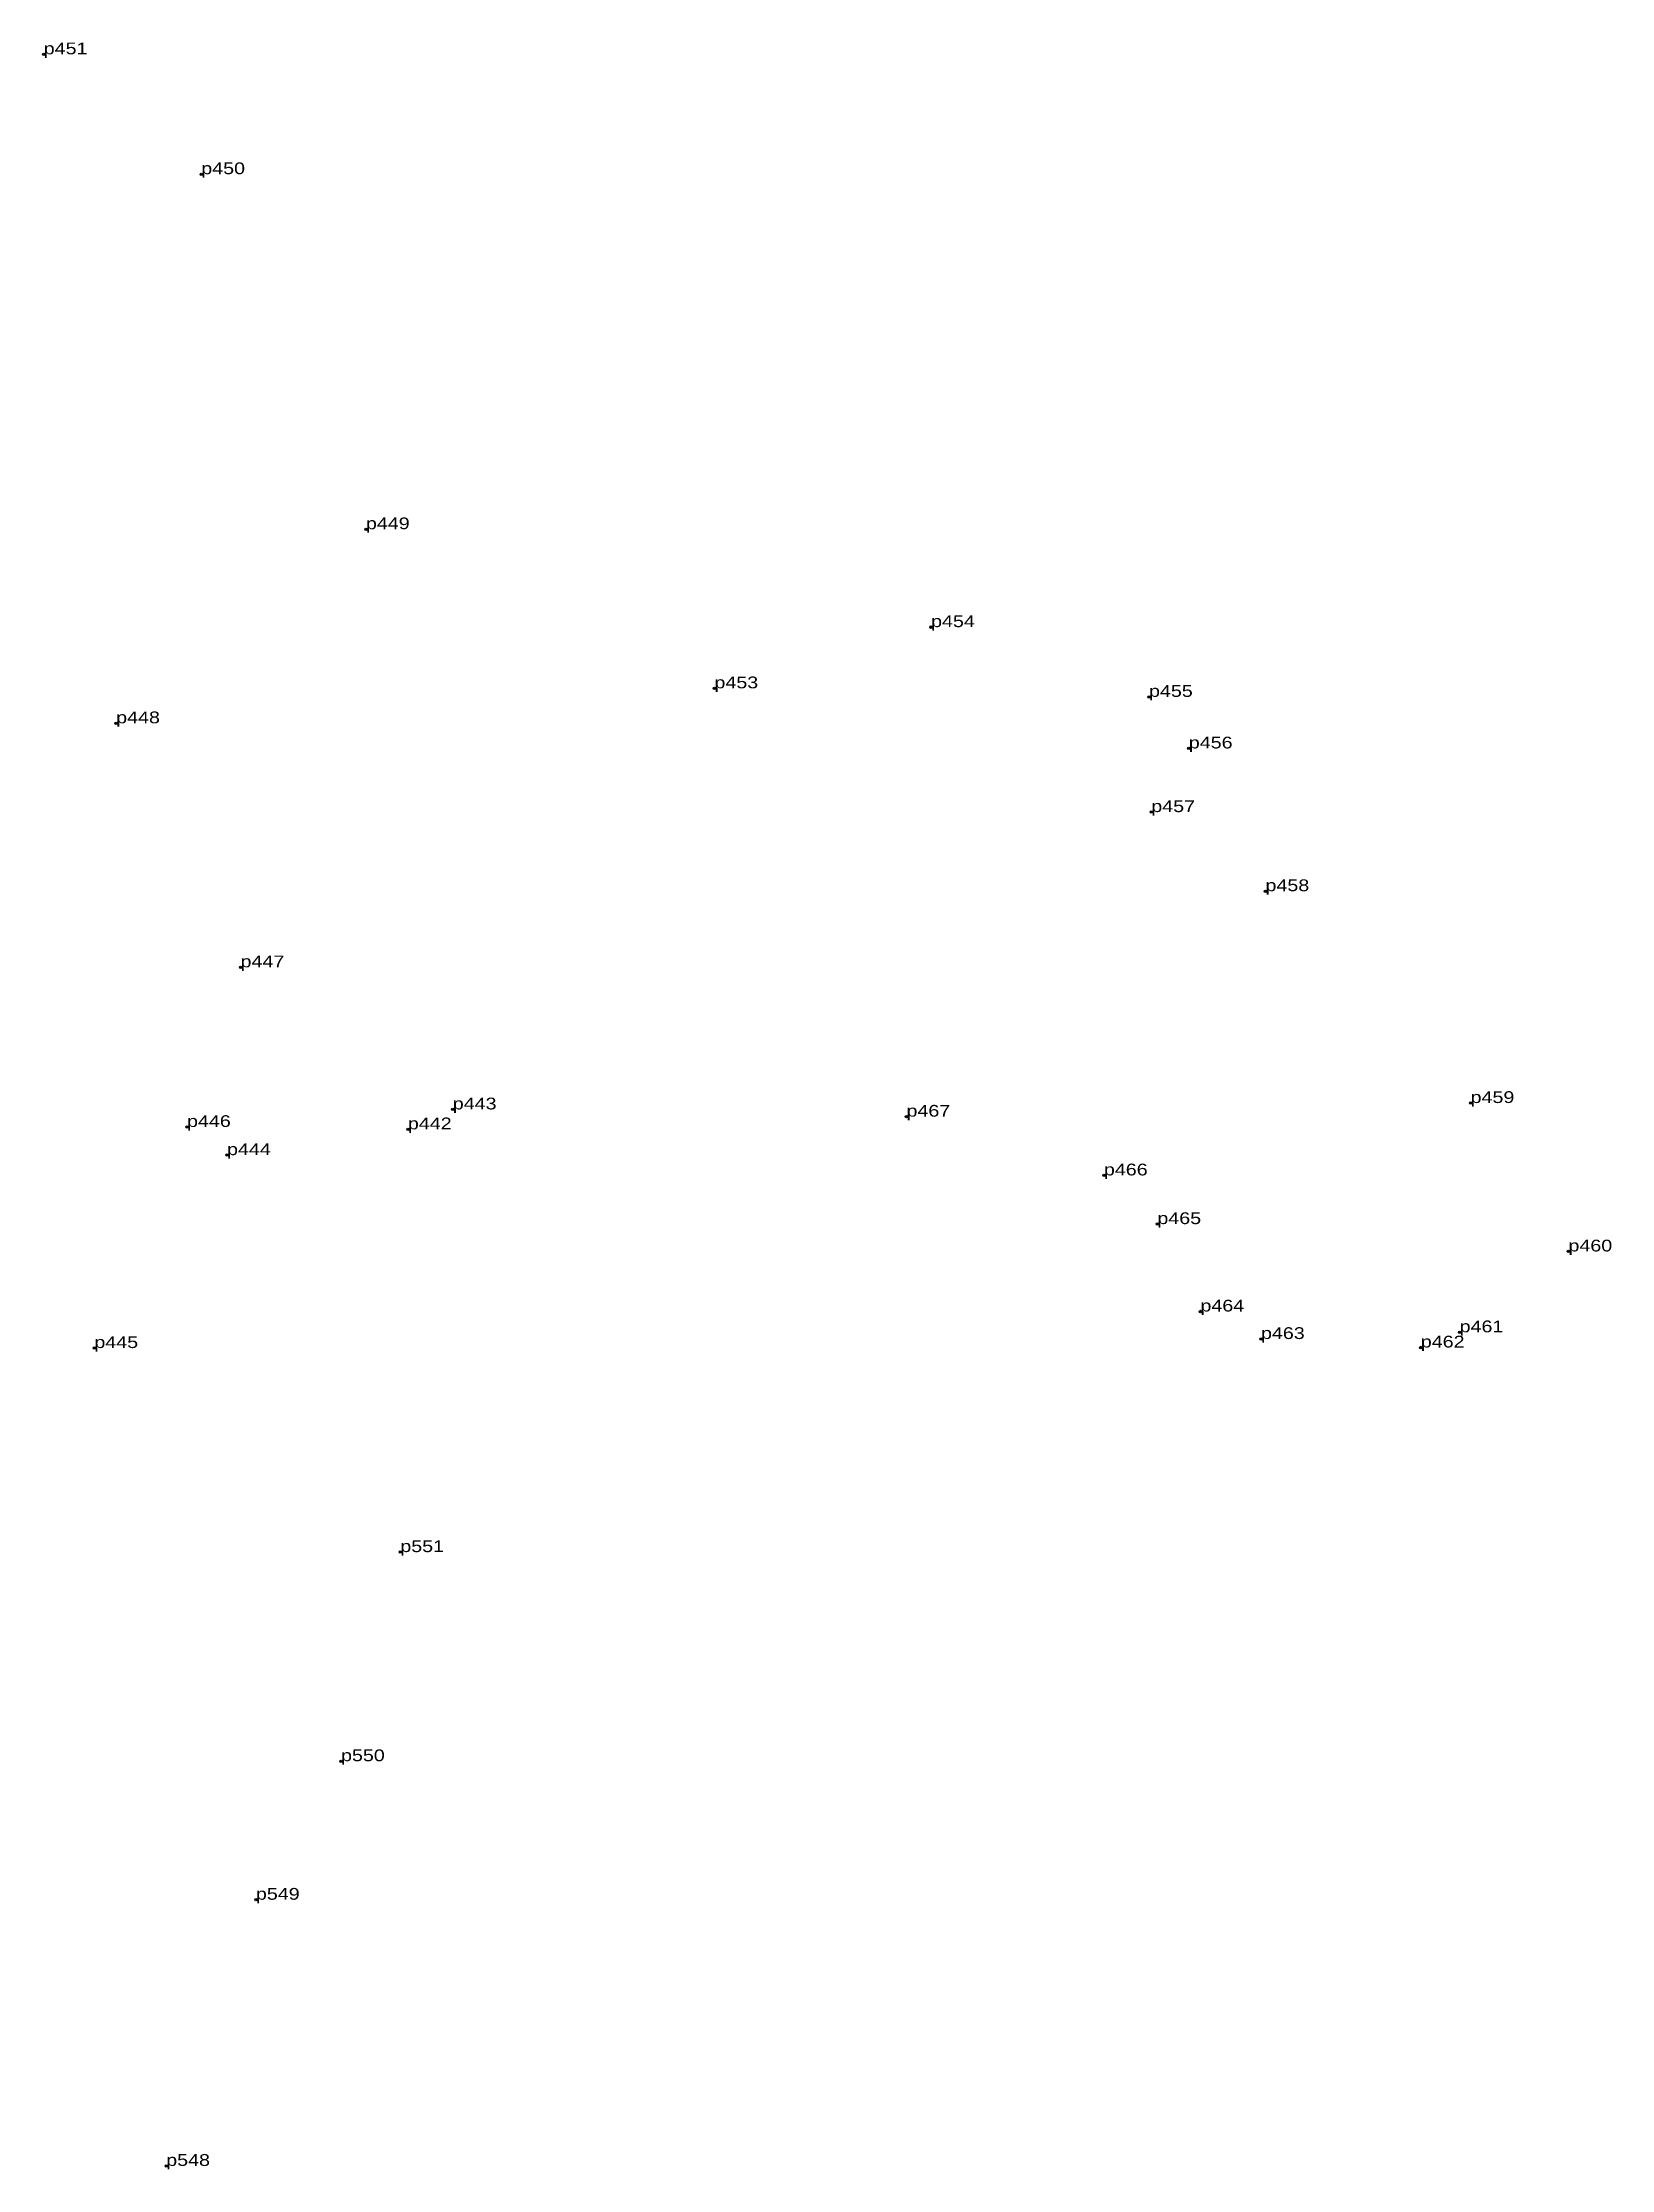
# Model space of a CAD drawing. Header units: metres. Extents: x 543607 to 546308, y 1834524 to 1839461.
# Drawn here: x 544578.8 to 544818.8, y 1838988 to 1839313.5 of the extents above; entities that cross this region are included whole.
import ezdxf

# ---------------------------------------------------------------- set-up
doc = ezdxf.new("R2010")
doc.units = ezdxf.units.M
doc.header["$LTSCALE"] = 0.72
doc.header["$PDMODE"] = 32
doc.header["$PDSIZE"] = 0.36
doc.layers.add('12', color=7, linetype='Continuous')
doc.layers.add('7', color=7, linetype='Continuous')

msp = doc.modelspace()

# ---------------------------------------------------------------- texts
at = {"layer": '12', "width": 1.25}
for s, p in [('p451', (544579.01, 1839311.71)), ('p451', (544579.01, 1839311.71)), ('p450', (544603.11, 1839293.36)), ('p450', (544603.11, 1839293.36)), ('p449', (544628.3, 1839239.02)), ('p449', (544628.3, 1839239.02)), ('p454', (544714.76, 1839224.04)), ('p454', (544714.76, 1839224.04)), ('p453', (544681.62, 1839214.67)), ('p453', (544681.62, 1839214.67)), ('p455', (544748.1, 1839213.36)), ('p455', (544748.1, 1839213.36)), ('p448', (544590.09, 1839209.32)), ('p448', (544590.09, 1839209.32)), ('p456', (544754.19, 1839205.47)), ('p456', (544754.19, 1839205.47)), ('p457', (544748.45, 1839195.73)), ('p457', (544748.45, 1839195.73)), ('p458', (544765.92, 1839183.62)), ('p458', (544765.92, 1839183.62)), ('p447', (544609.12, 1839171.97)), ('p447', (544609.12, 1839171.97)), ('p443', (544641.59, 1839150.22)), ('p443', (544641.59, 1839150.22)), ('p467', (544711, 1839149.11)), ('p467', (544711, 1839149.11)), ('p459', (544797.3, 1839151.2)), ('p459', (544797.3, 1839151.2)), ('p446', (544600.93, 1839147.53)), ('p446', (544600.93, 1839147.53)), ('p442', (544634.72, 1839147.17)), ('p442', (544634.72, 1839147.17)), ('p444', (544607.05, 1839143.22)), ('p444', (544607.05, 1839143.22)), ('p466', (544741.2, 1839140.12)), ('p466', (544741.2, 1839140.12)), ('p465', (544749.38, 1839132.67)), ('p465', (544749.38, 1839132.67)), ('p460', (544812.27, 1839128.48)), ('p460', (544812.27, 1839128.48)), ('p464', (544755.97, 1839119.29)), ('p464', (544755.97, 1839119.29)), ('p461', (544795.62, 1839116.11)), ('p461', (544795.62, 1839116.11)), ('p445', (544586.76, 1839113.7)), ('p445', (544586.76, 1839113.7)), ('p463', (544765.23, 1839115.08)), ('p463', (544765.23, 1839115.08)), ('p462', (544789.68, 1839113.78)), ('p462', (544789.68, 1839113.78)), ('p551', (544633.56, 1839082.47)), ('p551', (544633.56, 1839082.47)), ('p550', (544624.49, 1839050.46)), ('p550', (544624.49, 1839050.46)), ('p549', (544611.47, 1839029.26)), ('p549', (544611.47, 1839029.26)), ('p548', (544597.75, 1838988.52)), ('p548', (544597.75, 1838988.52))]:
    msp.add_text(s, height=1.8, dxfattribs=at).set_placement(p)

# ---------------------------------------------------------------- linework, layer by layer
at = {"layer": '7'}
for p in [(544579.01, 1839311.71), (544603.11, 1839293.36), (544628.3, 1839239.02), (544714.76, 1839224.04), (544714.77, 1839224.03), (544681.62, 1839214.67), (544681.63, 1839214.67), (544748.1, 1839213.36), (544590.09, 1839209.32), (544754.19, 1839205.47), (544748.45, 1839195.73), (544765.92, 1839183.62), (544609.12, 1839171.97), (544797.3, 1839151.2), (544600.93, 1839147.53), (544634.72, 1839147.17), (544641.59, 1839150.22), (544711, 1839149.11), (544607.05, 1839143.22), (544741.2, 1839140.12), (544741.2, 1839140.11), (544749.38, 1839132.67), (544749.39, 1839132.67), (544812.27, 1839128.48), (544755.97, 1839119.29), (544765.23, 1839115.08), (544795.62, 1839116.11), (544586.76, 1839113.7), (544789.68, 1839113.78), (544633.56, 1839082.47), (544624.49, 1839050.46), (544611.47, 1839029.27), (544611.47, 1839029.26), (544597.75, 1838988.52)]:
    msp.add_point(p, dxfattribs=at)

msp.set_redraw_order([(e.dxf.handle, doc.entitydb.next_handle()) for e in msp.query("TEXT MTEXT ATTDEF DIMENSION ARC_DIMENSION")])  # texts and dimensions are drawn at this point

doc.saveas('drawing.dxf')
